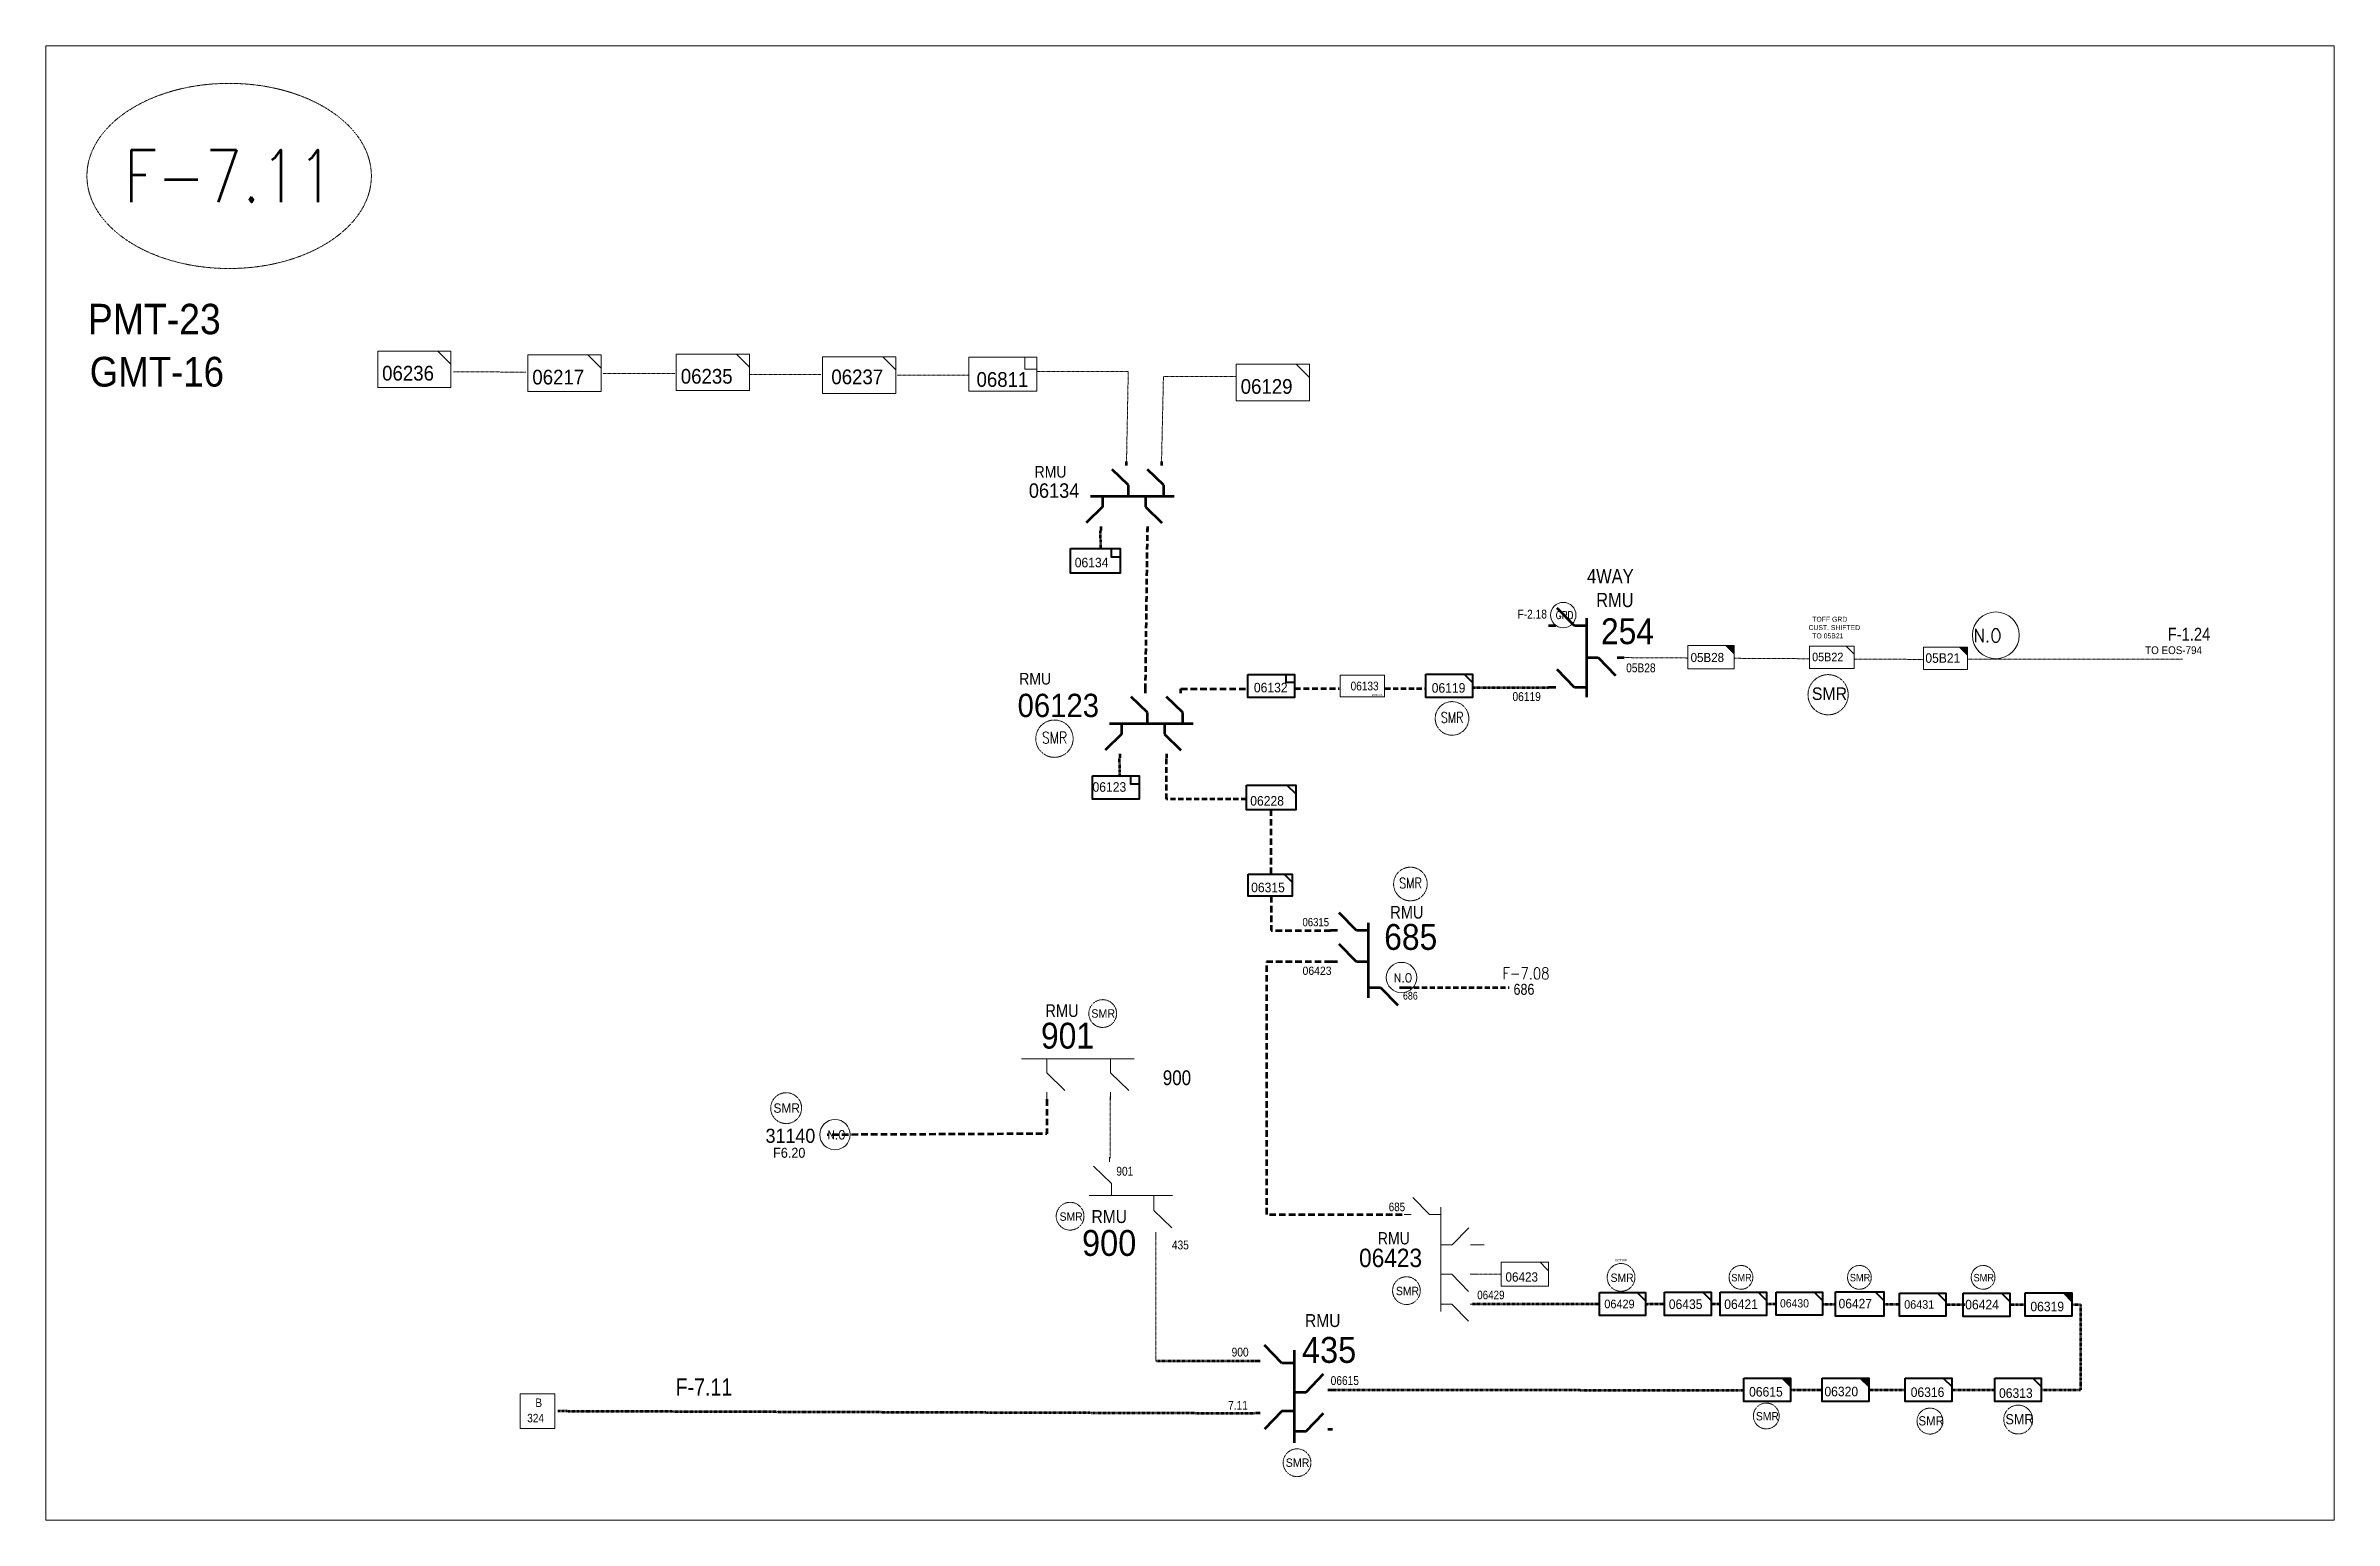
# Model space of a CAD drawing. Header units: metres. Extents: x 65984 to 144644, y -19036 to 23726.
# Drawn here: x 99695 to 100580, y 7159 to 7729 of the extents above; entities that cross this region are included whole.
import ezdxf
from ezdxf.enums import TextEntityAlignment as Align

# ---------------------------------------------------------------- set-up
doc = ezdxf.new("R2010")
doc.units = ezdxf.units.M
doc.header["$MEASUREMENT"] = 0
doc.linetypes.add('( Hidden )', pattern=[0.375, 0.25, -0.125])
doc.linetypes.add('DGN Style 3', pattern=[0.013877, 0, -0.013877])
doc.layers.get('0').update_dxf_attribs({"color": 95, "lineweight": 40})
for name, color, linetype, lineweight in [('d_eos', 111, 'Continuous', 40), ('d_eos no', 121, 'Continuous', 40), ('d_switch', 95, 'Continuous', 40), ('d_tf no', 6, 'Continuous', 40), ('d_ug cable', 95, 'Continuous', 40), ('d_unit sub', 7, 'Continuous', 40), ('FDR  1  05', 172, 'Continuous', 40), ('FDR  2  02', 36, 'Continuous', 40), ('fedr no', 95, 'Continuous', 40), ('GRID STATION  04', 7, 'Continuous', 40), ('Level 37', 7, 'Continuous', 0), ('O H MAIN FEEDER', 4, 'Continuous', 100), ('SW N O', 114, 'Continuous', 30)]:
    doc.layers.add(name, color=color, linetype=linetype, lineweight=lineweight)
doc.styles.add('NASKHF', font='naskhf.shx', dxfattribs={"height": 8})
doc.styles.add('Style-Arial', font='arial.ttf')
doc.styles.add('Style-ENGINEERING', font='ENGINEERING.shx')
doc.styles.add('Style-msdefault', font='msdefault.shx')
doc.styles.add('Style-STANDARD', font='STANDARD.shx')

msp = doc.modelspace()

# ---------------------------------------------------------------- texts
at = {"layer": 'd_eos no', "color": 7, "linetype": 'Continuous', "lineweight": 13, "style": 'Style-Arial', "width": 0.88}
for s, height, p in [('PMT-23', 11.745, (99711.65, 7629.28)), ('GMT-16', 11.508, (99712.37, 7608.79))]:
    msp.add_text(s, height=height, dxfattribs=at).set_placement(p, align=Align.TOP_LEFT)
at = {"layer": 'd_eos no', "color": 7, "linetype": 'Continuous', "lineweight": 140, "ltscale": 0.747038, "style": 'Style-Arial', "width": 0.9}
msp.add_text('06134', height=5.585, dxfattribs=at).set_placement((100075.27, 7559.88), align=Align.TOP_LEFT)
at = {"layer": 'd_eos no', "color": 7, "linetype": 'Continuous', "lineweight": 140, "style": 'Style-Arial', "width": 0.88}
msp.add_text('254', height=10, dxfattribs=at).set_placement((100296.36, 7507.71), align=Align.TOP_LEFT)
at = {"layer": 'd_eos no', "color": 2, "linetype": 'Continuous', "lineweight": 140, "style": 'Style-Arial'}
for s, height, width, p in [('06123', 9, 0.9, (100070.93, 7478.54)), ('685', 10, 0.88, (100212.6, 7389.53)), ('435', 10, 0.9, (100180.82, 7229.87))]:
    msp.add_text(s, height=height, dxfattribs=dict(at, width=width)).set_placement(p, align=Align.TOP_LEFT)
at = {"layer": 'd_eos no', "color": 2, "linetype": 'Continuous', "lineweight": 13, "style": 'Style-Arial', "width": 0.88}
msp.add_text('901', height=10, dxfattribs=at).set_placement((100079.97, 7341.36))
at = {"layer": 'd_eos no', "color": 2, "linetype": 'Continuous', "lineweight": 13, "style": 'Style-Arial'}
for s, height, width, p in [('900', 10, 0.9, (100095.82, 7271.23)), ('06423', 7.118, 0.88, (100202.89, 7264.02))]:
    msp.add_text(s, height=height, dxfattribs=dict(at, width=width)).set_placement(p, align=Align.TOP_LEFT)
at = {"layer": 'd_switch', "color": 34, "linetype": 'Continuous', "lineweight": 30, "style": 'Style-ENGINEERING', "width": 0.857143}
msp.add_text('F-2.18', height=3.43, rotation=0.00037, dxfattribs=at).set_placement((100275.48, 7511.04), align=Align.TOP_RIGHT)
at = {"layer": 'd_switch', "color": 2, "linetype": 'Continuous', "lineweight": 30, "ltscale": 1.26565, "style": 'Style-ENGINEERING', "width": 0.857143}
msp.add_text('F-1.24', height=4.968, rotation=0.00037, dxfattribs=at).set_placement((100531.84, 7504.03), align=Align.TOP_RIGHT)
at = {"layer": 'd_switch', "color": 191, "linetype": 'Continuous', "lineweight": 13, "style": 'Style-ENGINEERING', "width": 0.857143}
msp.add_text('06133', height=3.393, dxfattribs=at).set_placement((100210.44, 7483.23), align=Align.TOP_RIGHT)
at = {"layer": 'd_switch', "color": 34, "linetype": 'Continuous', "lineweight": 30, "style": 'Style-ENGINEERING', "width": 0.857143}
msp.add_text('05B28', height=3.43, dxfattribs=at).set_placement((100306.11, 7490.27), align=Align.TOP_LEFT)
at = {"layer": 'd_switch', "color": 200, "linetype": 'Continuous', "lineweight": 30, "style": 'Style-ENGINEERING', "width": 0.857143}
msp.add_text('06119', height=3.43, dxfattribs=at).set_placement((100262.18, 7479.16), align=Align.TOP_LEFT)
at = {"layer": 'd_switch', "color": 7, "linetype": 'Continuous', "lineweight": 30, "ltscale": 0.959012, "style": 'Style-ENGINEERING', "width": 0.857143}
msp.add_text('06315', height=3.219, dxfattribs=at).set_placement((100181.02, 7391.87), align=Align.TOP_LEFT)
at = {"layer": 'd_switch', "color": 7, "linetype": 'Continuous', "lineweight": 30, "ltscale": 0.91368, "style": 'Style-ENGINEERING', "width": 0.857143}
msp.add_text('686', height=2.986, dxfattribs=at).set_placement((100219.85, 7363.3), align=Align.TOP_LEFT)
at = {"layer": 'd_switch', "color": 7, "linetype": 'Continuous', "lineweight": 30, "ltscale": 1.16588, "style": 'Style-ENGINEERING', "width": 0.857143}
msp.add_text('686', height=4.222, dxfattribs=at).set_placement((100262.58, 7366.39), align=Align.TOP_LEFT)
at = {"layer": 'd_switch', "color": 2, "linetype": 'Continuous', "lineweight": 13, "style": 'Style-ENGINEERING', "width": 0.857143}
msp.add_text('900', height=5.716, dxfattribs=at).set_placement((100137.97, 7332.96), align=Align.TOP_RIGHT)
at = {"layer": 'd_switch', "color": 7, "linetype": 'Continuous', "lineweight": 13, "style": 'Style-ENGINEERING', "width": 0.857143}
for s, p in [('685', (100214.35, 7281.83)), ('06429', (100248.54, 7247.78))]:
    msp.add_text(s, height=3.316, dxfattribs=at).set_placement(p, align=Align.TOP_LEFT)
at = {"layer": 'd_switch', "color": 2, "linetype": 'Continuous', "lineweight": 13, "ltscale": 1.334719, "style": 'Style-ENGINEERING', "width": 0.857143}
msp.add_text('F-7.11', height=6.616, dxfattribs=at).set_placement((99960.67, 7213.84), align=Align.TOP_RIGHT)
at = {"layer": 'd_switch', "color": 2, "linetype": 'Continuous', "lineweight": 13, "ltscale": 0.452105, "insert": (100376.57, 7508.3), "char_height": 1.9263, "attachment_point": 1, "style": 'NASKHF'}
msp.add_mtext('\\FENGINEERING;\\H1x;\\W0.857143;  TOFF GRD\\PCUST. SHIFTED\\P  TO 05B21', dxfattribs=at)
at = {"layer": 'd_tf no', "color": 191, "linetype": 'Continuous', "lineweight": 13, "style": 'Style-msdefault', "width": 0.945946}
for s, height, p in [('06236', 5.694, (99825.36, 7605.31)), ('06217', 5.694, (99883.4, 7603.8)), ('06235', 5.694, (99940.77, 7604.12)), ('06237', 5.693, (99998.95, 7603.89)), ('06811', 5.694, (100055.06, 7602.88)), ('06129', 5.694, (100157.14, 7600.19))]:
    msp.add_text(s, height=height, dxfattribs=at).set_placement(p, align=Align.TOP_LEFT)
at = {"layer": 'd_tf no', "color": 200, "linetype": 'Continuous', "lineweight": 40, "style": 'Style-msdefault', "width": 0.945946}
for s, p in [('06134', (100093.01, 7531.12)), ('06132', (100162.25, 7482.78)), ('06123', (100099.89, 7444.35)), ('06228', (100160.84, 7438.99)), ('06315', (100161.18, 7405.51))]:
    msp.add_text(s, height=3.7, dxfattribs=at).set_placement(p, align=Align.TOP_LEFT)
at = {"layer": 'd_tf no', "color": 34, "linetype": 'Continuous', "lineweight": 13, "style": 'Style-msdefault', "width": 0.945946}
for s, height, p in [('05B28', 3.534, (100331.01, 7494.33)), ('05B21', 3.683, (100421.74, 7494.18))]:
    msp.add_text(s, height=height, dxfattribs=at).set_placement(p, align=Align.TOP_LEFT)
at = {"layer": 'd_tf no', "color": 2, "linetype": 'Continuous', "lineweight": 13, "style": 'Style-msdefault', "width": 0.945946}
for s, height, p in [('05B22', 3.303, (100377.96, 7494.41)), ('TO EOS-794', 3.005, (100506.66, 7496.88)), ('06423', 3.577, (100259.46, 7254.87))]:
    msp.add_text(s, height=height, dxfattribs=at).set_placement(p, align=Align.TOP_LEFT)
at = {"layer": 'd_tf no', "color": 2, "linetype": 'Continuous', "lineweight": 40, "style": 'Style-msdefault', "width": 0.945946}
for s, height, p in [('06119', 3.7, (100230.96, 7482.65)), ('06421', 3.7, (100344.01, 7244.4)), ('06427', 3.664, (100388.2, 7244.62)), ('06424', 3.7, (100437.13, 7244.26)), ('06615', 3.7, (100353.6, 7210.55)), ('06316', 3.7, (100416.06, 7210.39)), ('06313', 3.7, (100450.19, 7210.05))]:
    msp.add_text(s, height=height, dxfattribs=at).set_placement(p, align=Align.TOP_LEFT)
at = {"layer": 'd_tf no', "color": 7, "linetype": 'Continuous', "lineweight": 40, "style": 'Style-msdefault', "width": 0.945946}
msp.add_text('1000KVA', height=0.71, dxfattribs=at).set_placement((100207.79, 7478.44), align=Align.TOP_LEFT)
at = {"layer": 'd_tf no', "color": 1, "linetype": 'Continuous', "lineweight": 40, "style": 'Style-msdefault', "width": 0.945946}
for height, p in [(4.837, (100377.87, 7480.99)), (3.269, (100099.41, 7356.58)), (3.633, (99976.6, 7320.19)), (3.269, (100174.52, 7182.94))]:
    msp.add_text('SMR', height=height, dxfattribs=at).set_placement(p, align=Align.TOP_LEFT)
at = {"layer": 'd_tf no', "color": 7, "linetype": 'Continuous', "lineweight": 13, "style": 'Style-msdefault', "width": 0.945946}
msp.add_text('06423', height=3.19, dxfattribs=at).set_placement((100181.03, 7373.05), align=Align.TOP_LEFT)
at = {"layer": 'd_tf no', "color": 2, "lineweight": 13, "style": 'Style-msdefault', "width": 0.945946}
msp.add_text('31140', height=5.459, dxfattribs=at).set_placement((99973.54, 7310.39), align=Align.TOP_LEFT)
at = {"layer": 'd_tf no', "color": 55, "lineweight": 13, "style": 'Style-msdefault', "width": 0.945946}
msp.add_text('F6.20', height=3.853, dxfattribs=at).set_placement((99976.45, 7303.01), align=Align.TOP_LEFT)
at = {"layer": 'd_tf no', "color": 121, "linetype": 'Continuous', "lineweight": 40, "style": 'Style-msdefault', "width": 0.945946}
msp.add_text('ACTIVE', height=0.967, dxfattribs=at).set_placement((100301.76, 7260.03), align=Align.TOP_LEFT)
at = {"layer": 'd_tf no', "color": 191, "linetype": 'Continuous', "lineweight": 40, "style": 'Style-msdefault', "width": 0.945946}
for s, height, p in [('06435', 3.7, (100322.58, 7244.4)), ('06430', 3.174, (100365.57, 7244.48)), ('06431', 3.297, (100413.56, 7244.1)), ('06319', 3.7, (100462.31, 7243.51)), ('06320', 3.7, (100382.72, 7210.65))]:
    msp.add_text(s, height=height, dxfattribs=at).set_placement(p, align=Align.TOP_LEFT)
at = {"layer": 'd_tf no', "color": 2, "lineweight": 13, "attachment_point": 1, "style": 'NASKHF'}
for insert, char_height in [((100087.15, 7278.05), 3.2497), ((100300.07, 7254.4), 3.2497), ((100346.74, 7254.26), 2.8771), ((100392.53, 7254.26), 2.8771), ((100440.33, 7254.26), 2.8771), ((100217.13, 7249.28), 3.2497), ((100356.24, 7200.85), 3.2265), ((100419.06, 7199.26), 3.5709), ((100452.66, 7200.07), 3.9677)]:
    msp.add_mtext('\\Fmsdefault;\\H1x;\\W0.925;SMR\\P', dxfattribs=dict(at, insert=insert, char_height=char_height))
at = {"layer": 'FDR  2  02', "color": 2, "linetype": 'Continuous', "lineweight": 30, "style": 'Style-msdefault', "width": 0.945946}
msp.add_text('06429', height=3.33, dxfattribs=at).set_placement((100297.66, 7244.31), align=Align.TOP_LEFT)
at = {"layer": 'fedr no', "color": 6, "linetype": 'Continuous', "lineweight": 13, "style": 'Style-STANDARD', "width": 0.909091}
msp.add_text('F-7.11', height=20.15, dxfattribs=at).set_placement((99766.24, 7678.72), align=Align.MIDDLE_CENTER)
at = {"layer": 'fedr no', "color": 55, "linetype": 'Continuous', "lineweight": 13, "style": 'Style-STANDARD', "width": 0.909091}
msp.add_text('F-7.08', height=4.49, dxfattribs=at).set_placement((100267.37, 7370.43), align=Align.MIDDLE_CENTER)
at = {"layer": 'GRID STATION  04', "color": 121, "linetype": 'Continuous', "lineweight": 13, "style": 'Style-msdefault', "width": 0.888889}
for s, height, p in [('324', 3.278, (99881.42, 7200.17)), ('B', 3.28, (99884.58, 7206.1))]:
    msp.add_text(s, height=height, dxfattribs=at).set_placement(p, align=Align.TOP_LEFT)
at = {"layer": 'Level 37', "color": 7, "linetype": 'Continuous', "lineweight": 80, "style": 'Style-msdefault', "width": 0.9}
msp.add_text('RMU', height=4.5, dxfattribs=at).set_placement((100089.82, 7566.58), align=Align.TOP_RIGHT)
at = {"layer": 'Level 37', "color": 2, "linetype": 'Continuous', "lineweight": 80, "style": 'Style-msdefault', "width": 0.9}
for height, p in [(4.5, (100083.88, 7486.61)), (5, (100195.7, 7238.72))]:
    msp.add_text('RMU', height=height, dxfattribs=at).set_placement(p, align=Align.TOP_RIGHT)
at = {"layer": 'Level 37', "color": 2, "linetype": 'Continuous', "lineweight": 13, "ltscale": 0.9, "style": 'Style-STANDARD', "width": 0.854701}
for p in [(100238.85, 7469.35), (100222.76, 7405.35)]:
    msp.add_text('SMR', height=4.044, dxfattribs=at).set_placement(p, align=Align.MIDDLE_CENTER)
at = {"layer": 'Level 37', "color": 2, "linetype": 'Continuous', "lineweight": 13, "style": 'Style-STANDARD', "width": 0.854701}
msp.add_text('SMR', height=4.494, dxfattribs=at).set_placement((100085.21, 7461.57), align=Align.MIDDLE_CENTER)
at = {"layer": 'Level 37', "color": 2, "linetype": 'Continuous', "lineweight": 100, "style": 'Style-msdefault', "width": 0.86}
msp.add_text('RMU', height=4.9, dxfattribs=at).set_placement((100214.94, 7396.54), align=Align.TOP_LEFT)
at = {"layer": 'Level 37', "color": 2, "linetype": 'Continuous', "lineweight": 13, "style": 'Style-msdefault', "width": 0.86}
msp.add_text('RMU', height=4.9, dxfattribs=at).set_placement((100081.67, 7353.59))
at = {"layer": 'Level 37', "color": 7, "linetype": 'Continuous', "lineweight": 13, "style": 'Style-ENGINEERING', "width": 0.857143}
for s, p in [('901', (100115.64, 7295.67)), ('435', (100137.11, 7267.17))]:
    msp.add_text(s, height=3.43, dxfattribs=at).set_placement(p, align=Align.TOP_RIGHT)
at = {"layer": 'Level 37', "color": 2, "linetype": 'Continuous', "lineweight": 13, "style": 'Style-msdefault', "width": 0.9}
msp.add_text('RMU', height=5, dxfattribs=at).set_placement((100113.21, 7278.93), align=Align.TOP_RIGHT)
at = {"layer": 'Level 37', "color": 2, "linetype": 'Continuous', "lineweight": 13, "style": 'Style-msdefault', "width": 0.86}
msp.add_text('RMU', height=4.737, dxfattribs=at).set_placement((100210.12, 7270.41), align=Align.TOP_LEFT)
at = {"layer": 'Level 37', "color": 7, "linetype": 'Continuous', "lineweight": 53, "style": 'Style-ENGINEERING', "width": 0.857143}
for s, p in [('900', (100160.2, 7225.75)), ('06615', (100202.84, 7214.75)), ('7.11', (100159.94, 7205.18))]:
    msp.add_text(s, height=3.43, dxfattribs=at).set_placement(p, align=Align.TOP_RIGHT)
at = {"layer": 'Level 37', "color": 7, "linetype": 'Continuous', "lineweight": 13, "ltscale": 0.675, "insert": (100308.98, 7526.74), "char_height": 5.5125, "attachment_point": 3, "rotation": 0.00037, "style": 'NASKHF'}
msp.add_mtext('\\Fmsdefault;\\H1x;\\W0.86;4WAY \\PRMU', dxfattribs=at)

# ---------------------------------------------------------------- blocks, each defined once
blk = doc.blocks.new('TF_8')
at = {"color": 0, "linetype": 'ByBlock', "lineweight": -2}
blk.add_line((6.3, 4.95), (9.9, 1.35), dxfattribs=at)
blk.add_3dface([(-10.1, 4.95), (9.9, 4.95), (9.9, -5.05), (-10.1, -5.05)], dxfattribs=at)
blk = doc.blocks.new('exist.us-1000kva')
at = {"color": 0, "linetype": 'ByBlock', "lineweight": -2, "flags": 128}
blk.add_lwpolyline([(40, 12.9), (32.8, 20), (40, 20)], close=True, dxfattribs=at)
at = {"color": 0, "linetype": 'ByBlock', "lineweight": -2, "extrusion": (0, 0, -1)}
blk.add_solid([(-40, 12.9), (-32.8, 20), (-40, 20)], dxfattribs=at)
at = {"color": 0, "linetype": 'ByBlock', "lineweight": -2, "xscale": 2, "yscale": 2}
blk.add_blockref('TF_8', (20.2, 10.1), dxfattribs=at)
blk = doc.blocks.new('*U1350')
at = {"layer": 'd_unit sub', "color": 2, "linetype": 'Continuous', "lineweight": 13}
for p, q in [((5.82, 4.6), (8.14, 2.27)), ((8.05, 2.37), (9.12, 1.3))]:
    blk.add_line(p, q, dxfattribs=at)
at = {"layer": 'd_unit sub', "color": 2, "linetype": 'Continuous', "lineweight": 13, "flags": 128}
blk.add_lwpolyline([(9.22, 4.6), (-9.25, 4.6), (-9.25, -4.58), (9.12, -4.58), (9.12, 4.02), (9.12, 4.02), (9.12, 4.6)], close=True, dxfattribs=at)
blk = doc.blocks.new('TF3')
at = {"color": 0, "linetype": 'ByBlock', "lineweight": -2}
for p, q in [((11.3, 9), (18.3, 9)), ((18.3, 9), (18.3, 2))]:
    blk.add_line(p, q, dxfattribs=at)
at = {"color": 0, "linetype": 'ByBlock', "lineweight": -2, "flags": 128}
blk.add_lwpolyline([(18.3, 2), (11.3, 2), (11.3, 9)], dxfattribs=at)
at = {"color": 0, "linetype": 'ByBlock', "lineweight": -2}
blk.add_3dface([(-21.7, 9), (18.3, 9), (18.3, -11), (-21.7, -11)], dxfattribs=at)
blk = doc.blocks.new('*U3534')
at = {"layer": 'SW N O', "color": 5, "lineweight": 13}
blk.add_circle((0, 0), 16.8, dxfattribs=at)
at = {"layer": 'SW N O', "color": 5, "lineweight": 13, "style": 'Style-STANDARD'}
blk.add_text('GRD', height=9.6, dxfattribs=at).set_placement((1.7, -0.2), align=Align.MIDDLE_CENTER)
blk = doc.blocks.new('*U4108')
at = {"layer": 'SW N O', "color": 3, "lineweight": 13, "ltscale": 0.426762}
blk.add_circle((0, 0), 16.8, dxfattribs=at)
at = {"layer": 'SW N O', "color": 3, "lineweight": 13, "style": 'Style-STANDARD'}
blk.add_text('N.O', height=9.6, dxfattribs=at).set_placement((1.7, -0.2), align=Align.MIDDLE_CENTER)
blk = doc.blocks.new('*U4143')
at = {"layer": 'd_unit sub', "color": 191, "linetype": 'Continuous', "lineweight": 13, "flags": 128}
blk.add_lwpolyline([(5.47, 4.25), (8.54, 1.18), (8.54, 4.25)], close=True, dxfattribs=at)
at = {"layer": 'd_unit sub', "color": 191, "linetype": 'Continuous', "lineweight": 13, "xscale": 0.8535245333131424, "yscale": 0.8535245333131424, "zscale": 0.3960872912799054, "rotation": 359.9999999999999}
blk.add_blockref('TF_8', (0.09, 0.03), dxfattribs=at)
blk = doc.blocks.new('*U4144')
at = {"layer": 'd_unit sub', "color": 191, "linetype": 'Continuous', "lineweight": 13, "flags": 128}
blk.add_lwpolyline([(5.47, 4.25), (8.54, 1.18), (8.54, 4.25)], close=True, dxfattribs=at)
at = {"layer": 'd_unit sub', "color": 191, "linetype": 'Continuous', "lineweight": 13, "xscale": 0.8535245333131426, "yscale": 0.8535245333131426, "zscale": 0.3557792084849799, "rotation": 359.9999999999999}
blk.add_blockref('TF_8', (0.09, 0.03), dxfattribs=at)
blk = doc.blocks.new('*U3933')
at = {"layer": 'SW N O', "color": 3, "lineweight": 13}
blk.add_circle((0, 0), 16.8, dxfattribs=at)
at = {"layer": 'SW N O', "color": 3, "lineweight": 13, "style": 'Style-STANDARD'}
blk.add_text('N.O ', height=9.6, dxfattribs=at).set_placement((-3, -0.2), align=Align.MIDDLE_CENTER)

# ---------------------------------------------------------------- linework, layer by layer
at = {"layer": 'd_eos', "color": 7, "linetype": 'Continuous', "lineweight": 211, "ltscale": 0.574507}
for p, q in [((100113.76, 7559.16), (100107.46, 7565.28)), ((100127.4, 7559.16), (100121.1, 7565.28)), ((100099.16, 7554.98), (100131.48, 7554.98)), ((100103.77, 7554.98), (100103.77, 7550.79)), ((100113.76, 7554.98), (100113.76, 7559.16)), ((100120.4, 7554.98), (100120.4, 7550.79)), ((100127.4, 7554.98), (100127.4, 7559.16)), ((100103.77, 7550.79), (100097.47, 7544.68)), ((100120.4, 7550.79), (100126.7, 7544.68))]:
    msp.add_line(p, q, dxfattribs=at)
at = {"layer": 'd_eos', "color": 7, "linetype": 'Continuous', "lineweight": 211, "ltscale": 0.431762}
for p, q in [((100113.02, 7566.73), (100113.02, 7568.33)), ((100126.66, 7566.73), (100126.66, 7568.33)), ((100103.03, 7543.22), (100103.03, 7541.63)), ((100121.14, 7543.23), (100121.14, 7541.63))]:
    msp.add_line(p, q, dxfattribs=at)
at = {"layer": 'd_eos', "color": 7, "linetype": 'Continuous', "lineweight": 211, "ltscale": 0.625574}
for p, q in [((100286.16, 7504.81), (100279.5, 7511.67)), ((100278.87, 7504.8), (100276.1, 7504.8)), ((100290.72, 7504.81), (100286.16, 7504.81)), ((100290.72, 7507.8), (100290.72, 7477.21)), ((100290.72, 7492.51), (100295.27, 7492.51)), ((100295.27, 7492.5), (100301.93, 7485.64)), ((100302.57, 7492.51), (100305.34, 7492.51)), ((100286.16, 7481), (100279.5, 7487.86)), ((100278.87, 7481), (100276.1, 7481)), ((100290.72, 7481), (100286.16, 7481))]:
    msp.add_line(p, q, dxfattribs=at)
at = {"layer": 'd_eos', "color": 2, "linetype": 'Continuous', "lineweight": 211, "ltscale": 0.574507}
for p, q in [((100121.11, 7471.24), (100114.81, 7477.36)), ((100134.74, 7471.24), (100128.44, 7477.36)), ((100106.5, 7467.05), (100138.82, 7467.06)), ((100111.12, 7467.05), (100111.12, 7462.87)), ((100121.11, 7467.05), (100121.11, 7471.24)), ((100127.74, 7467.06), (100127.74, 7462.87)), ((100134.74, 7467.05), (100134.74, 7471.24)), ((100111.12, 7462.87), (100104.82, 7456.75)), ((100127.74, 7462.87), (100134.05, 7456.75))]:
    msp.add_line(p, q, dxfattribs=at)
at = {"layer": 'd_eos', "color": 2, "linetype": 'Continuous', "lineweight": 211, "ltscale": 0.431762}
for p, q in [((100120.37, 7478.81), (100120.37, 7480.4)), ((100134, 7478.81), (100134, 7480.4)), ((100110.38, 7455.3), (100110.38, 7453.71)), ((100128.49, 7455.3), (100128.49, 7453.71))]:
    msp.add_line(p, q, dxfattribs=at)
at = {"layer": 'd_eos', "color": 2, "linetype": 'Continuous', "lineweight": 211, "ltscale": 0.625574}
for p, q in [((100201.85, 7386.96), (100195.19, 7393.83)), ((100194.56, 7386.96), (100191.79, 7386.96)), ((100206.41, 7386.96), (100201.85, 7386.96)), ((100206.41, 7389.96), (100206.41, 7360.93)), ((100201.85, 7374.89), (100195.19, 7381.76)), ((100194.56, 7374.89), (100191.79, 7374.89)), ((100206.41, 7374.89), (100201.85, 7374.89)), ((100206.64, 7364.98), (100211.2, 7364.98)), ((100211.2, 7364.98), (100217.86, 7358.12)), ((100218.5, 7364.98), (100221.26, 7364.98))]:
    msp.add_line(p, q, dxfattribs=at)
at = {"layer": 'd_eos', "color": 2, "linetype": 'Continuous', "lineweight": 13, "ltscale": 0.54966}
msp.add_line((100072.48, 7337.36), (100116.01, 7337.36), dxfattribs=at)
at = {"layer": 'd_eos', "color": 2, "linetype": 'Continuous', "lineweight": 13, "ltscale": 0.638341}
for p, q in [((100082.19, 7337.36), (100082.19, 7331.96)), ((100082.19, 7331.96), (100089.19, 7325.16)), ((100106.88, 7337.36), (100106.88, 7331.96)), ((100106.88, 7331.96), (100113.88, 7325.16)), ((100107.25, 7289.17), (100100.25, 7295.96)), ((100107.25, 7284.52), (100107.25, 7289.17)), ((100130.85, 7284.52), (100098.53, 7284.52)), ((100123.56, 7284.52), (100123.56, 7278.83)), ((100123.56, 7278.83), (100130.56, 7272.04))]:
    msp.add_line(p, q, dxfattribs=at)
at = {"layer": 'd_eos', "color": 7, "linetype": 'Continuous', "lineweight": 13, "ltscale": 0.638341}
for p, q in [((100082.19, 7324.51), (100082.19, 7321.69)), ((100106.88, 7324.51), (100106.88, 7321.69))]:
    msp.add_line(p, q, dxfattribs=at)
at = {"layer": 'd_eos', "color": 2, "linetype": 'Continuous', "lineweight": 13, "ltscale": 0.479736}
for p, q in [((100106.42, 7297.58), (100106.42, 7299.35)), ((100124.38, 7270.42), (100124.38, 7268.65))]:
    msp.add_line(p, q, dxfattribs=at)
at = {"layer": 'd_eos', "color": 2, "linetype": 'Continuous', "lineweight": 13, "ltscale": 0.447498}
for p, q in [((100230.07, 7277.17), (100223.63, 7283.8)), ((100234.47, 7280.07), (100234.47, 7239.75)), ((100223.01, 7277.17), (100220.34, 7277.17)), ((100234.47, 7277.17), (100230.07, 7277.17)), ((100238.88, 7265.5), (100245.32, 7272.14)), ((100234.47, 7265.5), (100238.88, 7265.5)), ((100245.93, 7265.5), (100248.6, 7265.5)), ((100248.6, 7265.5), (100251.28, 7265.5)), ((100234.47, 7254.15), (100238.74, 7254.15)), ((100238.74, 7254.15), (100245.18, 7247.51)), ((100245.79, 7254.15), (100248.47, 7254.15)), ((100234.47, 7242.63), (100238.74, 7242.63)), ((100238.74, 7242.63), (100245.18, 7236)), ((100245.79, 7242.63), (100248.47, 7242.63))]:
    msp.add_line(p, q, dxfattribs=at)
at = {"layer": 'd_eos', "color": 2, "linetype": 'Continuous', "lineweight": 211, "ltscale": 0.638341}
for p, q in [((100173.1, 7219.71), (100166.31, 7226.72)), ((100177.75, 7219.71), (100173.1, 7219.71)), ((100177.75, 7224.84), (100177.75, 7188.93)), ((100177.75, 7208.61), (100182.4, 7208.61)), ((100182.4, 7208.61), (100189.2, 7215.62)), ((100173.1, 7201.24), (100166.31, 7194.24)), ((100177.75, 7201.24), (100173.1, 7201.24)), ((100182.4, 7193.46), (100189.2, 7200.47)), ((100177.75, 7193.46), (100182.4, 7193.46))]:
    msp.add_line(p, q, dxfattribs=at)
at = {"layer": 'd_eos', "color": 2, "linetype": 'Continuous', "lineweight": 211, "ltscale": 0.479736}
for p, q in [((100164.69, 7220.54), (100162.92, 7220.54)), ((100190.81, 7209.44), (100192.58, 7209.44)), ((100164.69, 7200.42), (100162.92, 7200.42)), ((100190.81, 7194.29), (100192.58, 7194.29))]:
    msp.add_line(p, q, dxfattribs=at)
at = {"layer": 'd_ug cable', "color": 191, "linetype": 'DGN Style 3', "lineweight": 13}
for p, q in [((99880.83, 7602.92), (99853, 7602.94)), ((99938.44, 7602.38), (99910.62, 7602.4)), ((99994.86, 7601.95), (99967.04, 7601.97)), ((100052.24, 7601.74), (100024.42, 7601.76)), ((100113.69, 7603.12), (100078.68, 7603.13)), ((100113.02, 7568.33), (100113.69, 7603.12)), ((100126.55, 7567.93), (100127.29, 7601.23)), ((100155.28, 7601.24), (100127.29, 7601.23)), ((100106.65, 7299.07), (100106.65, 7323.11)), ((100124.38, 7220.54), (100124.38, 7270.53))]:
    msp.add_line(p, q, dxfattribs=at)
at = {"layer": 'd_ug cable', "color": 34, "linetype": 'DGN Style 3', "lineweight": 13}
for p, q in [((100305.34, 7492.51), (100329.9, 7492.36)), ((100347.82, 7492.25), (100376.91, 7492.08)), ((100394.18, 7491.97), (100421.15, 7491.81)), ((100438.15, 7491.86), (100521.04, 7491.86))]:
    msp.add_line(p, q, dxfattribs=at)
at = {"layer": 'd_ug cable', "color": 200, "linetype": 'DGN Style 3', "lineweight": 13}
msp.add_line((100257.76, 7254.15), (100248.47, 7254.15), dxfattribs=at)
at = {"layer": 'd_ug cable', "color": 191, "linetype": 'DGN Style 3', "lineweight": 100}
for p, q in [((100313.61, 7242.63), (100321.17, 7242.65)), ((100338.97, 7242.7), (100342.39, 7242.7)), ((100364.04, 7242.63), (100360.46, 7242.63)), ((100429.65, 7242.39), (100437.13, 7242.39)), ((100454.39, 7242.39), (100460.32, 7242.39)), ((100478.32, 7242.39), (100481.74, 7242.39)), ((100481.74, 7242.39), (100481.74, 7209.44))]:
    msp.add_line(p, q, dxfattribs=at)
at = {"layer": 'd_ug cable', "color": 7, "linetype": 'DGN Style 3', "lineweight": 100}
for p, q in [((100381.91, 7242.63), (100387.01, 7242.63)), ((100411.65, 7242.4), (100405.85, 7242.4))]:
    msp.add_line(p, q, dxfattribs=at)
at = {"layer": 'd_ug cable', "color": 200, "linetype": 'DGN Style 3', "lineweight": 100, "flags": 128}
for points in [[(100103.04, 7534.85), (100103.02, 7541.62)], [(100246.75, 7481), (100276.1, 7481)], [(100110.38, 7446.93), (100110.37, 7453.69)]]:
    msp.add_lwpolyline(points, dxfattribs=at)
at = {"layer": 'd_ug cable', "color": 200, "linetype": '( Hidden )', "lineweight": 158, "ltscale": 9, "flags": 128}
for points in [[(100120.37, 7480.27), (100121.15, 7542.43)], [(100177.99, 7480.63), (100195.2, 7480.63)], [(100128.5, 7437.79), (100128.5, 7454.51)]]:
    msp.add_lwpolyline(points, dxfattribs=at)
at = {"layer": 'd_ug cable', "color": 191, "linetype": 'Continuous', "lineweight": 13, "flags": 128}
msp.add_lwpolyline([(100195.52, 7485.7), (100212.67, 7485.7), (100212.67, 7477.37), (100195.52, 7477.37)], close=True, dxfattribs=at)
at = {"layer": 'd_ug cable', "color": 200, "linetype": '( Hidden )', "lineweight": 158, "ltscale": 10, "flags": 128}
for points in [[(100134.03, 7480.41), (100159.91, 7480.41)], [(100168.91, 7408.83), (100168.91, 7433.71)], [(100168.97, 7400.29), (100168.97, 7386.96), (100191.79, 7386.96)], [(100192, 7374.89), (100167.12, 7374.89), (100167.12, 7277.17), (100220.34, 7277.17)]]:
    msp.add_lwpolyline(points, dxfattribs=at)
at = {"layer": 'd_ug cable', "color": 200, "linetype": '( Hidden )', "lineweight": 158, "ltscale": 8.1, "flags": 128}
for points in [[(100212.98, 7480.63), (100228.48, 7480.63)], [(100159.35, 7437.79), (100128.5, 7437.79)], [(100221.06, 7364.99), (100260.83, 7364.99)]]:
    msp.add_lwpolyline(points, dxfattribs=at)
at = {"layer": 'd_ug cable', "color": 191, "linetype": '( Hidden )', "lineweight": 158, "ltscale": 10, "flags": 128}
msp.add_lwpolyline([(100082.19, 7321.76), (100082.19, 7308.43), (99997.37, 7308.04)], dxfattribs=at)
at = {"layer": 'd_ug cable', "color": 191, "linetype": 'DGN Style 3', "lineweight": 100, "flags": 128}
for points in [[(100295.85, 7242.62), (100246.48, 7242.63)], [(100162.92, 7220.54), (100124.38, 7220.54)], [(100192.58, 7209.44), (100351.61, 7209.35)], [(100369.61, 7209.44), (100381.83, 7209.44)], [(100399.83, 7209.44), (100413.91, 7209.44)], [(100431.91, 7209.44), (100448.54, 7209.44)], [(100466.54, 7209.44), (100481.74, 7209.44)], [(99893.3, 7201.28), (100162.92, 7200.42)]]:
    msp.add_lwpolyline(points, dxfattribs=at)
at = {"layer": 'd_ug cable', "color": 2, "linetype": 'DGN Style 3', "lineweight": 13}
for centre, radius in [((100384.14, 7478.16), 7.77), ((100103.81, 7354.92), 5.37), ((99981.49, 7318.35), 5.97), ((100178.92, 7181.28), 5.37)]:
    msp.add_circle(centre, radius, dxfattribs=at)
at = {"layer": 'd_ug cable', "color": 1, "linetype": 'DGN Style 3', "lineweight": 13}
for centre, radius in [((100238.81, 7469), 6.5), ((100085.17, 7461.18), 7.22), ((100222.73, 7405), 6.5), ((100091.22, 7276.56), 5.37), ((100221.19, 7247.79), 5.37), ((100304.13, 7252.91), 5.37), ((100350.46, 7252.93), 4.6), ((100396.24, 7252.93), 4.6), ((100444.04, 7252.93), 4.6), ((100360.26, 7199.34), 5), ((100423.51, 7197.37), 5.02), ((100457.6, 7197.97), 5.58)]:
    msp.add_circle(centre, radius, dxfattribs=at)
at = {"layer": 'fedr no', "color": 82, "linetype": 'DGN Style 3', "lineweight": 13, "true_color": 0x1dc70e}
msp.add_ellipse((99766.24, 7678.72), major_axis=(54.96, 0), ratio=0.651175, dxfattribs=at)
at = {"layer": 'GRID STATION  04', "color": 121, "linetype": 'Continuous', "lineweight": 13, "ltscale": 0.482743, "flags": 128}
msp.add_lwpolyline([(99878.74, 7194.49), (99878.74, 7207.88), (99892.12, 7207.88), (99892.12, 7194.49)], close=True, dxfattribs=at)
at = {"layer": 'O H MAIN FEEDER', "color": 140, "linetype": 'Continuous', "lineweight": 13, "flags": 128}
msp.add_lwpolyline([(99695.37, 7729.05), (100579.73, 7729.05), (100579.73, 7159.03), (99695.37, 7159.03)], close=True, dxfattribs=at)

# ---------------------------------------------------------------- block references
at = {"layer": 'd_unit sub', "color": 191, "linetype": 'Continuous', "lineweight": 13}
for name, p, xscale, yscale, zscale in [('*U4143', (99837.78, 7603.99), 1.658043748597859, 1.658043748597859, 1.658043748597859), ('*U4143', (99895.82, 7602.49), 1.658043748597859, 1.658043748597859, 1.658043748597859), ('*U4143', (99953.19, 7602.81), 1.658043748597859, 1.658043748597859, 1.658043748597859), ('*U4144', (100009.74, 7601.74), 1.661302958095958, 1.661302958095958, 1.661302958095958), ('*U4143', (100169.56, 7598.87), 1.658043748597859, 1.658043748597859, 1.658043748597859)]:
    msp.add_blockref(name, p, dxfattribs=dict(at, xscale=xscale, yscale=yscale, zscale=zscale))
at = {"layer": 'd_unit sub', "color": 191, "linetype": 'Continuous', "lineweight": 13, "xscale": 0.6565619343110612, "yscale": 0.6565619343110612, "zscale": 0.200171321436299, "rotation": 359.9999999999999}
msp.add_blockref('TF3', (100066.32, 7602.77), dxfattribs=at)
at = {"layer": 'd_unit sub', "color": 200, "linetype": 'Continuous', "lineweight": 40, "rotation": 359.9999999999999}
for name, p, xscale, yscale, zscale in [('TF3', (100101.76, 7530.4), 0.4803302389345481, 0.4803302389345481, 0.1300771388769227), ('TF3', (100169.67, 7481.99), 0.4483277143159649, 0.4483277143159649, 0.1300771388769227), ('TF3', (100109.66, 7442.75), 0.45, 0.45, 0.1300771388769227), ('TF_8', (100169.01, 7438.51), 0.9499999999999998, 0.9499999999999998, 0.4267622666565712), ('TF_8', (100168.62, 7404.6), 0.8535245333131425, 0.8535245333131425, 0.4267622666565712)]:
    msp.add_blockref(name, p, dxfattribs=dict(at, xscale=xscale, yscale=yscale, zscale=zscale))
at = {"layer": 'd_unit sub', "color": 2, "linetype": 'Continuous', "lineweight": 40, "rotation": 359.9999999999999}
for name, p, xscale, yscale, zscale in [('TF_8', (100237.81, 7481.69), 0.9, 0.9, 0.4267622666565712), ('TF_8', (100304.8, 7242.67), 0.886249060004484, 0.886249060004484, 0.3840860399909141), ('TF_8', (100351.48, 7242.74), 0.9, 0.9, 0.4267622666565712), ('TF_8', (100396.44, 7242.67), 0.9338748375780415, 0.9338748375780415, 0.4267622666565712), ('TF_8', (100445.48, 7242.38), 0.9, 0.9, 0.4267622666565712), ('exist.us-1000kva', (100351.61, 7204.94), 0.45, 0.45, 0.4267622666565712), ('TF_8', (100423, 7209.48), 0.9, 0.9, 0.4267622666565712), ('TF_8', (100457.63, 7209.48), 0.9, 0.9, 0.4267622666565712)]:
    msp.add_blockref(name, p, dxfattribs=dict(at, xscale=xscale, yscale=yscale, zscale=zscale))
at = {"layer": 'd_unit sub', "color": 2, "linetype": 'Continuous', "lineweight": 13}
msp.add_blockref('*U1350', (100267, 7254.14), dxfattribs=at)
at = {"layer": 'd_unit sub', "color": 191, "linetype": 'Continuous', "lineweight": 40, "rotation": 359.9999999999999}
for name, p, xscale, yscale, zscale in [('TF_8', (100330.06, 7242.74), 0.9, 0.9, 0.4267622666565712), ('TF_8', (100373.1, 7242.84), 0.8933586114350902, 0.8933586114350902, 0.3111096923926405), ('TF_8', (100420.76, 7242.41), 0.8973216596980885, 0.8973216596980885, 0.3840860399909141), ('exist.us-1000kva', (100460.32, 7237.89), 0.45, 0.45, 0.4267622666565712), ('exist.us-1000kva', (100381.83, 7204.94), 0.45, 0.45, 0.4267622666565712)]:
    msp.add_blockref(name, p, dxfattribs=dict(at, xscale=xscale, yscale=yscale, zscale=zscale))
at = {"layer": 'FDR  1  05', "color": 34, "linetype": 'Continuous', "lineweight": 13, "zscale": 0.7681720799818282}
for p, xscale, yscale in [((100329.9, 7488.19), 0.4479140665896976, 0.4479140665896976), ((100420.97, 7487.95), 0.427229999999952, 0.427229999999952)]:
    msp.add_blockref('exist.us-1000kva', p, dxfattribs=dict(at, xscale=xscale, yscale=yscale))
at = {"layer": 'FDR  1  05', "color": 2, "linetype": 'Continuous', "lineweight": 13, "xscale": 0.8635499999998136, "yscale": 0.8635499999998136, "zscale": 0.7681720799818282}
msp.add_blockref('TF_8', (100385.63, 7492.64), dxfattribs=at)
at = {"layer": 'SW N O', "color": 5, "lineweight": 13, "xscale": 0.2918501099570323, "yscale": 0.2918501099570323, "zscale": 0.2918501099570323}
msp.add_blockref('*U3534', (100281.79, 7508.97), dxfattribs=at)
at = {"layer": 'SW N O', "color": 3, "lineweight": 13}
for name, p, xscale, yscale, zscale in [('*U3933', (100448.97, 7501.13), 0.538760386991113, 0.538760386991113, 0.538760386991113), ('*U4108', (100219.29, 7368.83), 0.3499761985906391, 0.3499761985906391, 0.3499761985906391), ('*U4108', (100000.35, 7308.1), 0.3499761985906391, 0.3499761985906391, 0.3499761985906391)]:
    msp.add_blockref(name, p, dxfattribs=dict(at, xscale=xscale, yscale=yscale, zscale=zscale))

msp.set_redraw_order([(e.dxf.handle, doc.entitydb.next_handle()) for e in msp.query("TEXT MTEXT ATTDEF DIMENSION ARC_DIMENSION")])  # texts and dimensions are drawn at this point

doc.saveas('drawing.dxf')
